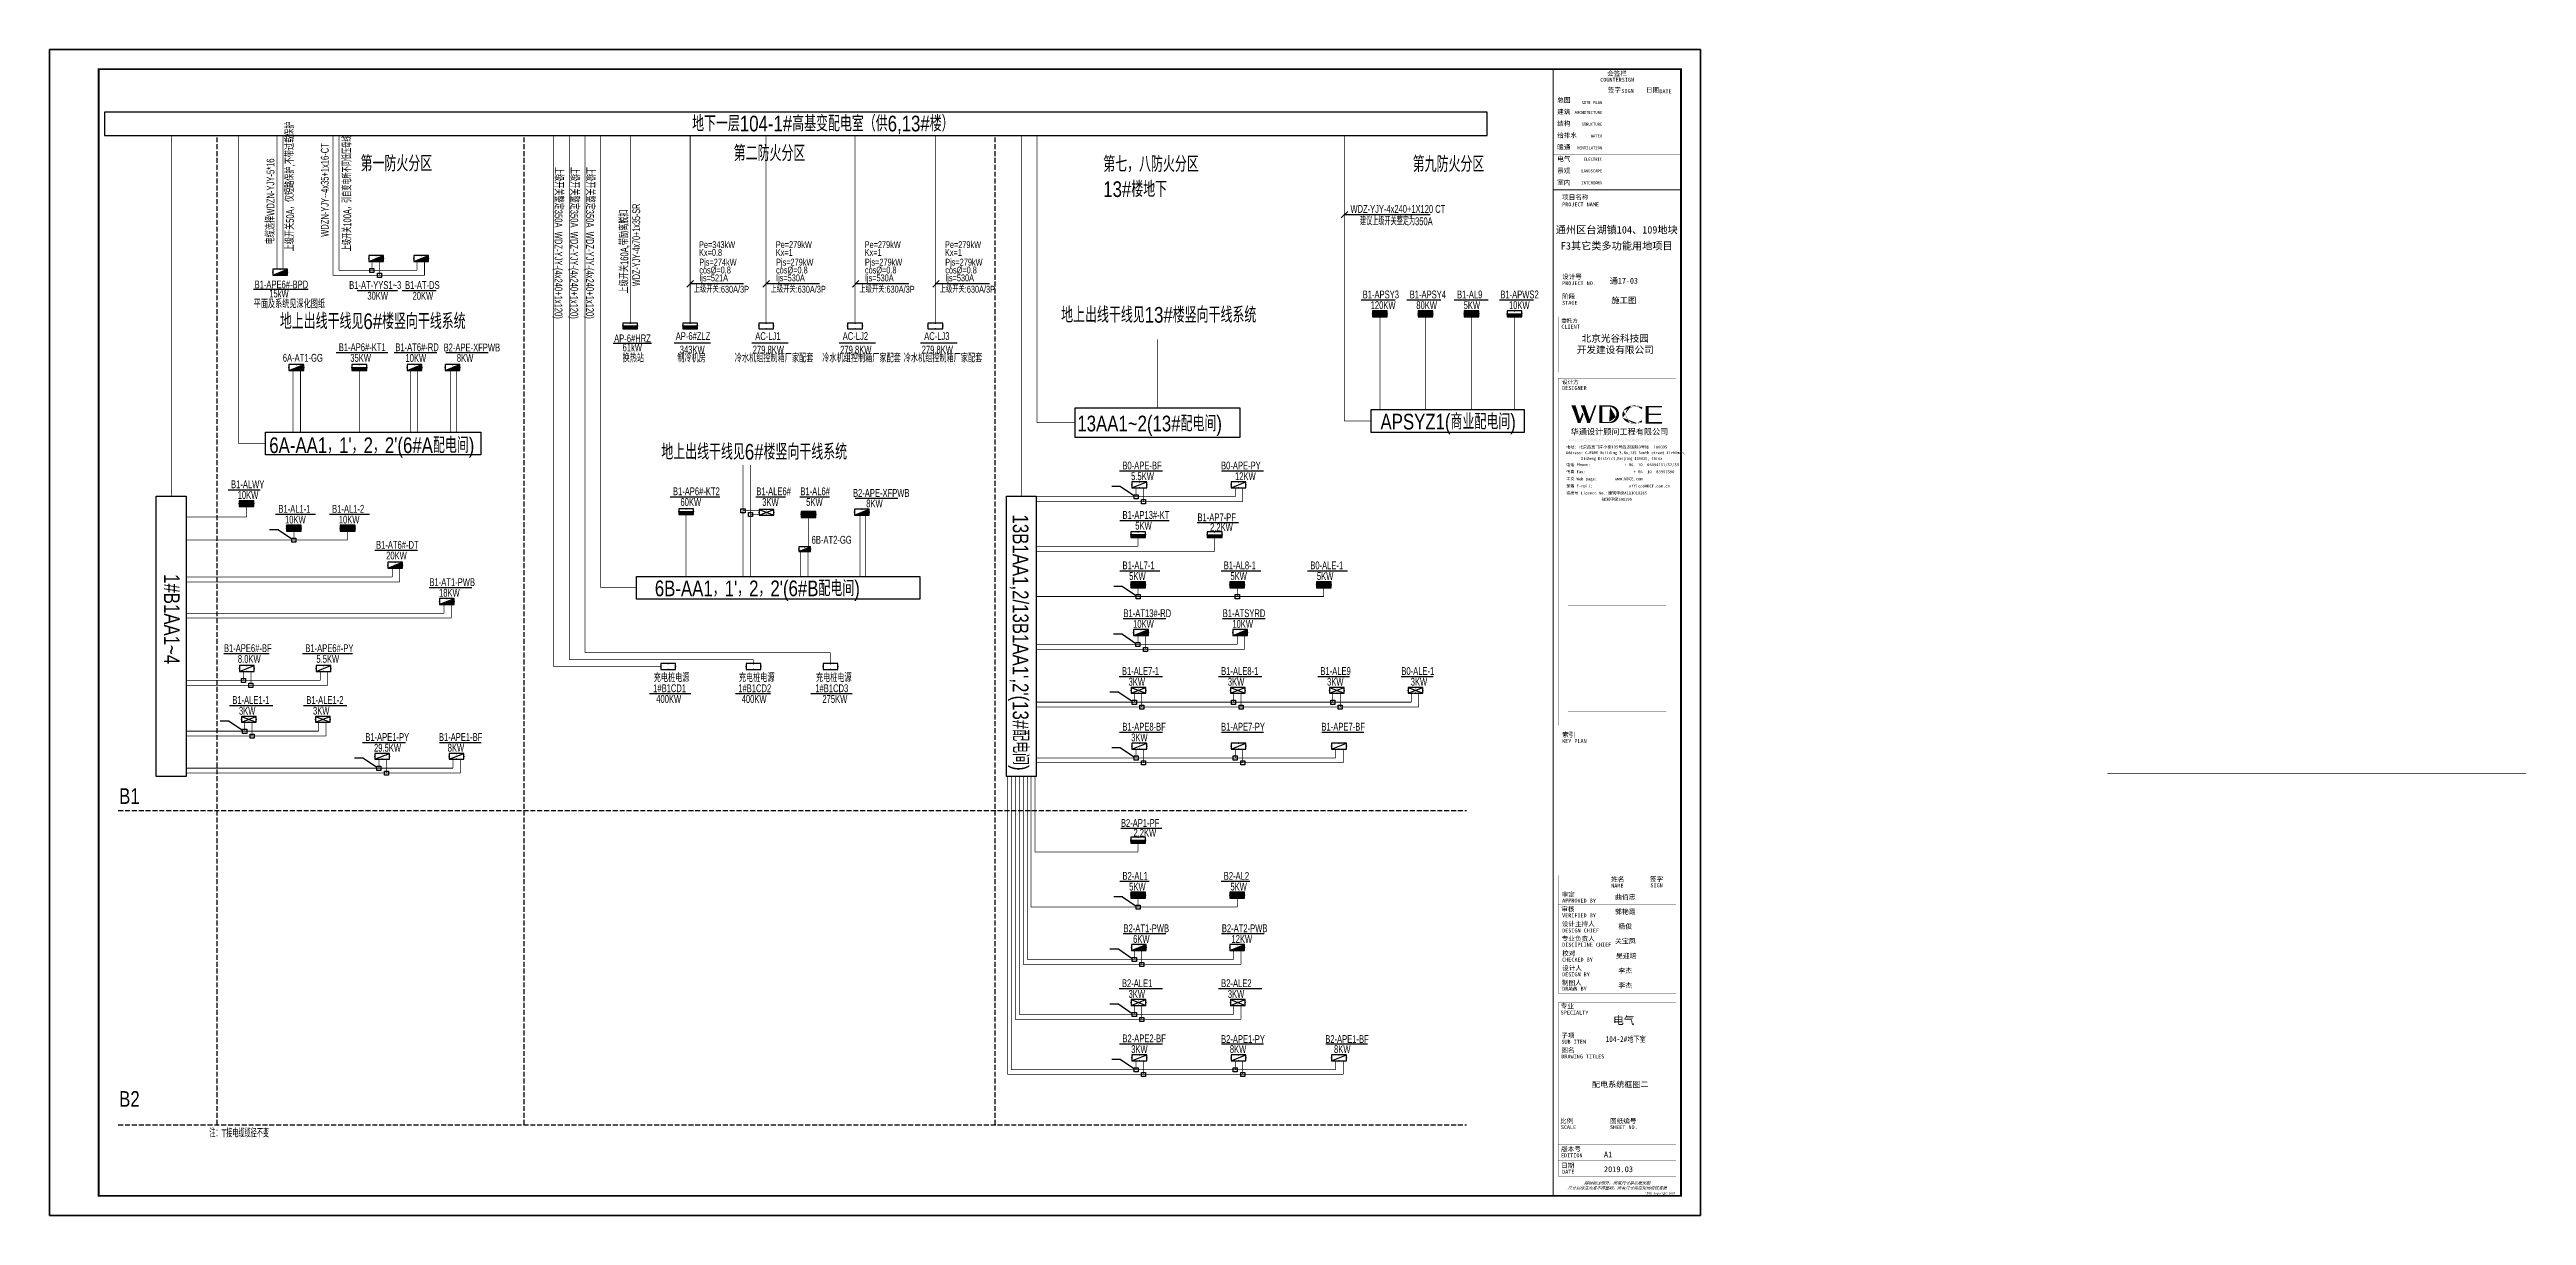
# Model space of a CAD drawing. Extents: x 776418 to 2076422, y -1170708 to 498544.
# Drawn here: x 908431 to 1034603, y 120766 to 180166 of the extents above; entities that cross this region are included whole.
import ezdxf
from ezdxf.enums import TextEntityAlignment as Align

# ---------------------------------------------------------------- set-up
doc = ezdxf.new("R2010")
doc.units = 0
doc.header["$LTSCALE"] = 1000
doc.header["$MEASUREMENT"] = 0
doc.linetypes.add('DASH', pattern=[0.35, 0.25, -0.1])
doc.layers.get('0').update_dxf_attribs({"linetype": 'CONTINUOUS'})
for name, color, linetype in [('D-TEXT', 7, 'CONTINUOUS'), ('DIM-动力', 3, 'CONTINUOUS'), ('DOTLN', 2, 'DASH'), ('EL-TEXT', 3, 'CONTINUOUS'), ('ELEC-text', 7, 'CONTINUOUS'), ('EQUIP-消防', 80, 'CONTINUOUS'), ('EQUIP-箱柜', 3, 'CONTINUOUS'), ('SHEET_LINE', 6, 'CONTINUOUS'), ('SHEET_TEXT', 7, 'CONTINUOUS'), ('TEL_TEXT', 3, 'CONTINUOUS'), ('TEL_TITLE', 7, 'CONTINUOUS'), ('WIRE-动力', 2, 'CONTINUOUS'), ('WIRE-照明', 1, 'CONTINUOUS'), ('WIRE-系统', 4, 'CONTINUOUS'), ('WIRE-通讯', 4, 'CONTINUOUS'), ('字', 7, 'CONTINUOUS'), ('电气专业一审修改', 12, 'CONTINUOUS')]:
    doc.layers.add(name, color=color, linetype=linetype)
doc.styles.add('_COMPLEX', font='ROS', dxfattribs={"width": 0.6, "bigfont": 'JD'})
doc.styles.add('_JD', font='ros.shx', dxfattribs={"width": 0.8, "bigfont": 'JD.shx'})
doc.styles.add('_TCH_LABEL', font='COMPLEX', dxfattribs={"bigfont": 'GBCBIG'})
doc.styles.add('华文细黑', font='STXIHEI.TTF')

msp = doc.modelspace()

# ---------------------------------------------------------------- texts
at = {"layer": 'D-TEXT', "style": '_JD', "width": 0.6}
for s, p in [('WDZN-YJY--4x35+1x16-CT', (922651, 170626)), ('上级开关100A，引自变电所不同低压母线', (923800, 169893))]:
    msp.add_text(s, height=400, rotation=90, dxfattribs=at).set_placement(p)
msp.add_text('注：T接电缆缆径不变', height=400, dxfattribs=at).set_placement((916571, 124751))
at = {"layer": 'EL-TEXT', "color": 255, "style": '华文细黑'}
msp.add_text('配电系统框图二', height=294, dxfattribs=at).set_placement((987001, 127295, 0))
at = {"layer": 'SHEET_TEXT', "style": '华文细黑'}
msp.add_text('吴迎培', height=250, dxfattribs=at).set_placement((988223, 134113), align=Align.TOP_LEFT)
for tag, p in [('郭艳霞', (988700, 136371)), ('曲佰忠', (988700, 137121)), ('杨俊', (988700, 135621)), ('关宝凤', (988700, 134871)), ('李杰', (988700, 133371)), ('李杰', (988700, 132621))]:
    msp.add_attdef(tag, text='', height=250, dxfattribs=at).set_placement(p, align=Align.TOP_CENTER)
at = {"layer": 'TEL_TEXT', "style": '_JD', "width": 0.8}
for s, p in [('地下一层104-1#高基变配电室（供6,13#楼）', (941164, 175995)), ('第一防火分区', (924276, 173958)), ('第二防火分区', (943283, 174480)), ('第七，八防火分区', (962107, 173928)), ('第九防火分区', (977870, 173928)), ('13#楼地下', (962107, 172653)), ('地上出线干线见6#楼竖向干线系统', (920163, 165921)), ('地上出线干线见13#楼竖向干线系统', (959963, 166250)), ('13AA1~2(13#配电间)', (960786, 160713)), ('APSYZ1(商业配电间)', (976230, 160809)), ("6A-AA1，1'，2，2'(6#A配电间)", (919624, 159606)), ('地上出线干线见6#楼竖向干线系统', (939595, 159273)), ("6B-AA1，1'，2，2'(6#B配电间)", (939263, 152314)), ('B1', (911976, 141733)), ('B2', (911976, 126302))]:
    msp.add_text(s, height=800, dxfattribs=at).set_placement(p)
at = {"layer": 'TEL_TEXT', "color": 7, "style": '_JD', "width": 0.7}
for s, rotation, p in [('上级开关50A，仅短路保护,不带过载保护', 90, (920883, 169884)), ('上级开关整定350A  WDZ-YJY-(4x240+1x120)', 270, (934159, 174186)), ('上级开关整定350A  WDZ-YJY-(4x240+1x120)', 270, (934959, 174186)), ('上级开关整定350A  WDZ-YJY-(4x240+1x120)', 270, (935759, 174186)), ('电缆选择WDZN-YJY-5*16', 90, (919888, 170240))]:
    msp.add_text(s, height=400, rotation=rotation, dxfattribs=at).set_placement(p)
at = {"layer": 'TEL_TEXT', "color": 7, "style": '_JD'}
for s, width, p in [('WDZ-YJY-4x240+1X120 CT', 0.6, (974699, 171845)), ('建议上级开关整定为350A', 0.6, (975183, 171215)), ('B1-APE6#-BPD', 0.7, (918876, 167999)), ('15kW', 0.7, (919626, 167538)), ('B1-AT-YYS1~3', 0.7, (923695, 167966)), ('30KW', 0.7, (924622, 167421)), ('B1-AT-DS', 0.7, (926540, 167966)), ('20KW', 0.7, (926922, 167421)), ('B1-APSY3', 0.7, (975321, 167488)), ('B1-APSY4', 0.7, (977717, 167488)), ('B1-AL9', 0.7, (980127, 167488)), ('B1-APWS2', 0.7, (982333, 167488)), ('平面及系统见深化图纸', 0.7, (918828, 166995)), ('120KW', 0.7, (975730, 166942)), ('80KW', 0.7, (978054, 166942)), ('5KW', 0.7, (980465, 166942)), ('10KW', 0.7, (982773, 166942)), ('AP-6#HRZ', 0.7, (937192, 165249)), ('AP-6#ZLZ', 0.7, (940330, 165367)), ('AC-LJ1', 0.7, (944380, 165367)), ('AC-LJ2', 0.7, (948836, 165367)), ('AC-LJ3', 0.7, (952986, 165367)), ('6A-AT1-GG', 0.7, (920313, 164261)), ('B1-AP6#-KT1', 0.7, (923168, 164802)), ('35KW', 0.7, (923753, 164256)), ('B1-AT6#-RD', 0.7, (926047, 164799)), ('10KW', 0.7, (926562, 164253)), ('B2-APE-XFPWB', 0.7, (928504, 164788)), ('8KW', 0.7, (929179, 164253)), ('换热站', 0.7, (937622, 164234)), ('61kW', 0.7, (937623, 164788)), ('制冷机房', 0.7, (940406, 164234)), ('343KW', 0.7, (940535, 164677)), ('冷水机组控制箱厂家配套', 0.7, (943336, 164234)), ('279.8KW', 0.7, (944252, 164677)), ('冷水机组控制箱厂家配套', 0.7, (947792, 164234)), ('279.8KW', 0.7, (948708, 164677)), ('冷水机组控制箱厂家配套', 0.7, (951942, 164234)), ('279.8KW', 0.7, (952858, 164677)), ('B0-APE-BF', 0.7, (963081, 158775)), ('B0-APE-PY', 0.7, (968107, 158775)), ('B1-ALWY', 0.7, (917677, 157816)), ('B1-AP6#-KT2', 0.7, (940187, 157459)), ('B1-ALE6#', 0.7, (944433, 157459)), ('B1-AL6#', 0.7, (946678, 157459)), ('B2-APE-XFPWB', 0.7, (949358, 157377)), ('5.5KW', 0.7, (963528, 158229)), ('12KW', 0.7, (968820, 158229)), ('10KW', 0.7, (918015, 157271)), ('B1-AL1-1', 0.7, (920088, 156566)), ('B1-AL1-2', 0.7, (922827, 156566)), ('60KW', 0.7, (940569, 156914)), ('3KW', 0.7, (944734, 156914)), ('5KW', 0.7, (946978, 156914)), ('8KW', 0.7, (950034, 156842)), ('B1-AP13#-KT', 0.7, (963089, 156254)), ('B1-AP7-PF', 0.7, (966908, 156131)), ('10KW', 0.7, (920427, 156020)), ('10KW', 0.7, (923165, 156020)), ('6B-AT2-GG', 0.7, (947252, 154989)), ('5KW', 0.7, (963738, 155709)), ('2.2KW', 0.7, (967547, 155634)), ('B1-AT6#-DT', 0.7, (925063, 154732)), ('20KW', 0.7, (925578, 154186)), ('B1-AL7-1', 0.7, (963089, 153686)), ('B1-AL8-1', 0.7, (968246, 153686)), ('B0-ALE-1', 0.7, (972653, 153686)), ('B1-AT1-PWB', 0.7, (927783, 152834)), ('18KW', 0.7, (928272, 152289)), ('5KW', 0.7, (963428, 153140)), ('5KW', 0.7, (968584, 153140)), ('5KW', 0.7, (972991, 153140)), ('B1-AT13#-RD', 0.7, (963138, 151249)), ('B1-ATSYRD', 0.7, (968194, 151249)), ('10KW', 0.7, (963628, 150704)), ('10KW', 0.7, (968683, 150704)), ('B1-APE6#-BF', 0.7, (917315, 149468)), ('8.0KW', 0.7, (918025, 148922)), ('B1-APE6#-PY', 0.7, (921461, 149468)), ('5.5KW', 0.7, (922025, 148922)), ('1#B1CD1', 0.7, (939179, 147426)), ('充电桩电源', 0.7, (939208, 147948)), ('1#B1CD2', 0.7, (943515, 147426)), ('充电桩电源', 0.7, (943543, 147948)), ('1#B1CD3', 0.7, (947440, 147426)), ('充电桩电源', 0.7, (947468, 147948)), ('B1-ALE7-1', 0.7, (963058, 148303)), ('3KW', 0.7, (963397, 147757)), ('B1-ALE8-1', 0.7, (968113, 148303)), ('3KW', 0.7, (968452, 147757)), ('B1-ALE9', 0.7, (973169, 148303)), ('3KW', 0.7, (973507, 147757)), ('B0-ALE-1', 0.7, (977291, 148303)), ('3KW', 0.7, (977769, 147757)), ('B1-ALE1-1', 0.7, (917740, 146826)), ('3KW', 0.7, (918079, 146280)), ('B1-ALE1-2', 0.7, (921513, 146826)), ('3KW', 0.7, (921852, 146280)), ('400KW', 0.7, (939337, 146880)), ('400KW', 0.7, (943689, 146880)), ('275KW', 0.7, (947802, 146880)), ('B1-APE1-PY', 0.7, (924514, 144941)), ('B1-APE1-BF', 0.7, (928266, 144941)), ('B1-APE8-BF', 0.7, (963081, 145466)), ('3KW', 0.7, (963528, 144920)), ('B1-APE7-PY', 0.7, (968107, 145466)), ('B1-APE7-BF', 0.7, (973222, 145466)), ('29.5KW', 0.7, (924961, 144395)), ('8KW', 0.7, (928713, 144395)), ('B2-AP1-PF', 0.7, (963007, 140563)), ('2.2KW', 0.7, (963645, 140065)), ('B2-AL1', 0.7, (963089, 137868)), ('5KW', 0.7, (963428, 137322)), ('B2-AL2', 0.7, (968246, 137868)), ('5KW', 0.7, (968584, 137322)), ('B2-AT1-PWB', 0.7, (963138, 135199)), ('6KW', 0.7, (963628, 134653)), ('B2-AT2-PWB', 0.7, (968149, 135199)), ('12KW', 0.7, (968638, 134653)), ('B2-ALE1', 0.7, (963058, 132398)), ('B2-ALE2', 0.7, (968113, 132398)), ('3KW', 0.7, (963397, 131852)), ('3KW', 0.7, (968452, 131852)), ('B2-APE2-BF', 0.7, (963081, 129586)), ('B2-APE1-PY', 0.7, (968107, 129554)), ('B2-APE1-BF', 0.7, (973415, 129554)), ('3KW', 0.7, (963528, 129040)), ('8KW', 0.7, (968555, 129040)), ('8KW', 0.7, (973862, 129040))]:
    msp.add_text(s, height=400, dxfattribs=dict(at, width=width)).set_placement(p)
at = {"layer": 'TEL_TEXT', "color": 3, "style": '_JD', "width": 0.7}
msp.add_text('上级开关160A,带励离脱扣', height=400, rotation=90, dxfattribs=at).set_placement((937911, 167736))
at = {"layer": 'TEL_TEXT', "ltscale": 2, "style": '_COMPLEX', "width": 0.7}
for s, p in [('Pe=343kW', (941515, 170053)), ('Pe=279kW', (945426, 170053)), ('Pe=279kW', (949952, 170053)), ('Pe=279kW', (954044, 170053)), ('Kx=0.8', (941515, 169653)), ('cos%%C=0.8', (941529, 168758)), ('Pjs=274kW', (941529, 169158)), ('Kx=1', (945426, 169653)), ('cos%%C=0.8', (945439, 168758)), ('Pjs=279kW', (945439, 169158)), ('cos%%C=0.8', (949965, 168758)), ('Kx=1', (949952, 169653)), ('Pjs=279kW', (949965, 169158)), ('Kx=1', (954044, 169653)), ('cos%%C=0.8', (954057, 168758)), ('Pjs=279kW', (954057, 169158)), ('上级开关:630A/3P', (941251, 167780)), ('Ijs=521A', (941529, 168358)), ('上级开关:630A/3P', (945161, 167780)), ('Ijs=530A', (945439, 168358)), ('上级开关:630A/3P', (949686, 167780)), ('Ijs=530A', (949965, 168358)), ('上级开关:630A/3P', (953779, 167780)), ('Ijs=530A', (954057, 168358))]:
    msp.add_text(s, height=350, dxfattribs=at).set_placement(p)
at = {"layer": 'TEL_TEXT', "style": '_JD', "width": 0.8}
for s, p in [("13B1AA1,2/13B1AA1',2'(13#配电间)", (957496, 156478)), ('1#B1AA1~4', (914259, 153442))]:
    msp.add_text(s, height=800, rotation=270, dxfattribs=at).set_placement(p)
at = {"layer": '字', "style": '华文细黑', "width": 0.75}
msp.add_text('104-2#地下室', height=300, dxfattribs=at).set_placement((987698, 129602))
at = {"layer": '电气专业一审修改', "color": 3, "style": '_JD', "width": 0.55}
msp.add_text('WDZ-YJY-4x70+1x35-SR', height=400, rotation=90, dxfattribs=at).set_placement((938517, 168116))

# ---------------------------------------------------------------- blocks, each defined once
blk = doc.blocks.new('*X12')
at = {"color": 0}
for p, q in [((-250, 33), (-183, 100)), ((-250, 68), (-218, 100)), ((-247, 0), (-147, 100)), ((-212, 0), (-112, 100)), ((-177, 0), (-77, 100)), ((-141, 0), (-41, 100)), ((-106, 0), (-6, 100)), ((-71, 0), (29, 100)), ((-35, 0), (65, 100)), ((0, 0), (100, 100)), ((35, 0), (135, 100)), ((71, 0), (171, 100)), ((106, 0), (206, 100)), ((141, 0), (241, 100)), ((177, 0), (250, 73)), ((212, 0), (250, 38)), ((247, 0), (250, 3))]:
    blk.add_line(p, q, dxfattribs=at)
blk = doc.blocks.new('$equip$00001414')
for p, q in [((0.75, 0.6), (-0.75, 0.6)), ((-0.75, 0.6), (-0.75, 0)), ((-0.75, 0.3), (0.75, 0.3)), ((-0.75, 0), (0.75, 0)), ((0.75, 0), (0.75, 0.6))]:
    blk.add_line(p, q)
at = {"const_width": 0.3}
blk.add_lwpolyline([(-0.75, 0.15), (0.75, 0.15)], dxfattribs=at)
for p in [(-0.75, 0.3), (0, 0.6), (0, 0), (0.75, 0.3)]:
    blk.add_point(p)
at = {"xscale": 0.00300000000061118, "yscale": 0.00300000000061118, "zscale": 0.00300000000061118}
blk.add_blockref('*X12', (0, 0), dxfattribs=at)
at = {"style": '_TCH_LABEL', "flags": 9}
blk.add_attdef('A', (0, 0), '', height=0.00002, dxfattribs=at)
blk = doc.blocks.new('*X1')
at = {"color": 0}
for p, q in [((-250, 33), (-83, 200)), ((-250, 68), (-118, 200)), ((-250, 104), (-154, 200)), ((-250, 139), (-189, 200)), ((-250, 174), (-224, 200)), ((-247, 0), (-47, 200)), ((-212, 0), (-12, 200)), ((-177, 0), (23, 200)), ((-141, 0), (59, 200)), ((-106, 0), (94, 200)), ((-71, 0), (129, 200)), ((-35, 0), (165, 200)), ((0, 0), (200, 200)), ((35, 0), (235, 200)), ((71, 0), (250, 179)), ((106, 0), (250, 144)), ((141, 0), (250, 109)), ((177, 0), (250, 73)), ((212, 0), (250, 38)), ((247, 0), (250, 3))]:
    blk.add_line(p, q, dxfattribs=at)
blk = doc.blocks.new('$equip$00001421')
for p, q in [((0.75, 0.6), (-0.75, 0.6)), ((-0.75, 0.6), (-0.75, 0)), ((-0.75, 0), (0.75, 0)), ((0.75, 0), (0.75, 0.6))]:
    blk.add_line(p, q)
at = {"const_width": 0.6}
blk.add_lwpolyline([(-0.75, 0.3), (0.75, 0.3)], dxfattribs=at)
for p in [(-0.75, 0.3), (0, 0.6), (0, 0), (0.75, 0.3)]:
    blk.add_point(p)
at = {"xscale": 0.00300000000061118, "yscale": 0.00300000000061118, "zscale": 0.00300000000061118}
blk.add_blockref('*X1', (0, 0), dxfattribs=at)
at = {"style": '_TCH_LABEL', "flags": 9}
blk.add_attdef('A', (0, 0), '', height=0.00002, dxfattribs=at)
blk = doc.blocks.new('$equip$00001424')
for p, q in [((-0.75, 0), (0.75, 0.6)), ((-0.75, 0.6), (0.75, 0)), ((0.75, 0.6), (-0.75, 0.6)), ((-0.75, 0.6), (-0.75, 0)), ((-0.75, 0), (0.75, 0)), ((0.75, 0), (0.75, 0.6))]:
    blk.add_line(p, q)
for p in [(-0.75, 0.3), (0, 0.6), (0, 0), (0.75, 0.3)]:
    blk.add_point(p)
at = {"style": '_TCH_LABEL', "flags": 9}
blk.add_attdef('A', (0, 0), '', height=0.00002, dxfattribs=at)
blk = doc.blocks.new('$equip$00001416')
for p, q in [((0.75, 0.6), (-0.75, 0.6)), ((-0.75, 0), (0.75, 0.6)), ((-0.75, 0.6), (-0.75, 0)), ((-0.75, 0), (0.75, 0)), ((0.75, 0), (0.75, 0.6))]:
    blk.add_line(p, q)
for p in [(-0.75, 0.3), (0, 0.6), (0, 0), (0.75, 0.3)]:
    blk.add_point(p)
at = {"style": '_TCH_LABEL', "flags": 9}
blk.add_attdef('A', (0, 0), '', height=0.00002, dxfattribs=at)
blk = doc.blocks.new('*X10')
at = {"color": 0}
for p, q in [((-247, 0), (-246, 2)), ((-212, 0), (-187, 25)), ((-177, 0), (-128, 49)), ((-141, 0), (-69, 72)), ((-106, 0), (-10, 96)), ((-71, 0), (49, 120)), ((-35, 0), (108, 143)), ((0, 0), (167, 167)), ((35, 0), (226, 190)), ((71, 0), (250, 179)), ((106, 0), (250, 144)), ((141, 0), (250, 109)), ((177, 0), (250, 73)), ((212, 0), (250, 38)), ((247, 0), (250, 3))]:
    blk.add_line(p, q, dxfattribs=at)
blk = doc.blocks.new('$equip$00001425')
for p, q in [((-0.75, 0), (0.75, 0.6)), ((0.75, 0.6), (-0.75, 0.6)), ((-0.75, 0.6), (-0.75, 0)), ((-0.75, 0), (0.75, 0)), ((0.75, 0), (0.75, 0.6))]:
    blk.add_line(p, q)
for p in [(-0.75, 0.3), (0, 0.6), (0, 0), (0.75, 0.3)]:
    blk.add_point(p)
blk.add_solid([(-0.75, 0), (0.75, 0), (0.75, 0.6)])
at = {"xscale": 0.00300000000061118, "yscale": 0.00300000000061118, "zscale": 0.00300000000061118}
blk.add_blockref('*X10', (0, 0), dxfattribs=at)
at = {"style": '_TCH_LABEL', "flags": 9}
blk.add_attdef('A', (0, 0), '', height=0.00002, dxfattribs=at)
blk = doc.blocks.new('$equip$00001413')
for p, q in [((0.75, 0.6), (-0.75, 0.6)), ((-0.75, 0.6), (-0.75, 0)), ((-0.75, 0), (0.75, 0)), ((0.75, 0), (0.75, 0.6))]:
    blk.add_line(p, q)
for p in [(-0.75, 0.3), (0, 0.6), (0, 0), (0.75, 0.3)]:
    blk.add_point(p)
at = {"style": '_TCH_LABEL', "flags": 9}
blk.add_attdef('A', (0, 0), '', height=0.00002, dxfattribs=at)
blk = doc.blocks.new('A$C00115E70')
at = {"layer": 'WIRE-通讯', "ltscale": 0.001}
blk.add_lwpolyline([(-84100, 59400), (0, 59400), (0, 0), (-84100, 0)], close=True, dxfattribs=at)
blk = doc.blocks.new('WDCE Copyright200X')
at = {"const_width": 0.016}
blk.add_lwpolyline([(-10.6, 1.3, 1), (-11.4, 1.3, 1)], format="xyb", close=True, dxfattribs=at)
at = {"style": '华文细黑'}
for s, p in [('WDCE ', (-11.5, 0.5)), ('     Copyright ', (-3.5, 0.5))]:
    blk.add_text(s, height=1, dxfattribs=at).set_placement(p, align=Align.BOTTOM_RIGHT)
blk.add_text('c', height=0.6, dxfattribs=at).set_placement((-11, 1.3), align=Align.MIDDLE_CENTER)
blk.add_attdef('200X', text='', height=1, dxfattribs=at).set_placement((-0.5, 0.5), align=Align.BOTTOM_RIGHT)
blk = doc.blocks.new('A$C69861949')
at = {"ltscale": 0.001}
h = blk.add_hatch(color=1, dxfattribs=at)
edge = h.paths.add_edge_path()
edge.add_line((6.2, 4.5), (5.7, 5.7))
edge.add_line((5.7, 5.7), (4.4, 2.2))
edge.add_line((4.4, 2.2), (2.1, 9.2))
edge.add_line((2.1, 9.2), (0, 9.2))
edge.add_arc((-16.4, 0.2), 18.7, 17.5872, 28.7762, ccw=False)
edge.add_line((1.4, 5.8), (3.3, 0.2))
edge.add_line((3.3, 0.2), (4.6, 0.2))
edge.add_line((4.6, 0.2), (6.2, 4.5))
h = blk.add_hatch(color=256, dxfattribs=at)
edge = h.paths.add_edge_path()
edge.add_line((12.7, 9.2), (11.8, 9.2))
edge.add_line((11.8, 9.2), (9.3, 2.2))
edge.add_line((9.3, 2.2), (6.9, 9.2))
edge.add_line((6.9, 9.2), (4.8, 9.2))
edge.add_arc((-11.6, 0.2), 18.7, 17.5872, 28.7762, ccw=False)
edge.add_line((6.2, 5.8), (8.1, 0.2))
edge.add_line((8.1, 0.2), (9.4, 0.2))
edge.add_line((9.4, 0.2), (12.7, 9.2))
h = blk.add_hatch(color=256, dxfattribs=at)
edge = h.paths.add_edge_path(flags=16)
edge.add_line((15.8, 8.6), (19.6, 8.6))
edge.add_arc((19.2, 4.8), 3.78, -23.1418, 82.9442, ccw=False)
edge.add_arc((18.6, 5), 4.42, 278.685, 337.5263, ccw=False)
edge.add_line((19.2, 0.7), (15.8, 0.7))
edge.add_line((15.8, 0.7), (15.8, 8.6))
edge = h.paths.add_edge_path()
edge.add_line((19.8, 9.2), (14.3, 9.2))
edge.add_line((14.3, 9.2), (14.3, 0.2))
edge.add_line((14.3, 0.2), (19.8, 0.2))
edge.add_arc((19.8, 4.7), 4.5, 270, 450)
h = blk.add_hatch(color=256, dxfattribs=at)
edge = h.paths.add_edge_path()
edge.add_arc((32.1, 5.3), 4.85, 246.0393, 272.6902)
edge.add_arc((32, 6.9), 6.49, 272.7072, 286.0208)
edge.add_arc((32.4, 6.8), 6.25, 283.4194, 305.53)
edge.add_line((36, 1.7), (36, 0.7))
edge.add_arc((33, 7.2), 7.17, 276.4266, 294.9218, ccw=False)
edge.add_arc((32.3, 12.9), 12.9, 257.7178, 276.4266, ccw=False)
edge.add_arc((30.7, 5.1), 4.95, 205.7856, 257.7178, ccw=False)
edge.add_arc((31.4, 4.5), 5.41, 157.6279, 196.1138, ccw=False)
edge.add_arc((31.4, 3.2), 6.01, 98.7561, 146.4478, ccw=False)
edge.add_arc((32, -1.3), 10.6, 83.9971, 98.116, ccw=False)
edge.add_arc((32.4, 0.8), 8.38, 63.158, 85.4353, ccw=False)
edge.add_line((36.2, 8.3), (35.9, 7.3))
edge.add_arc((31.1, 1.1), 7.81, 52.0262, 73.2155)
edge.add_arc((32.2, 4.9), 3.84, 73.2155, 96.604)
edge.add_arc((32.4, 3.3), 5.47, 96.604, 125.55)
edge.add_arc((31.3, 4.8), 3.68, 125.55, 164.03)
edge.add_arc((31.7, 4.7), 4.06, 164.03, 213.6257)
edge.add_arc((32, 4.8), 4.37, 213.6257, 245.272)
blk.add_hatch(color=256, dxfattribs=at).paths.add_polyline_path([(45.6, 5.1), (39.4, 5.1), (39.4, 8.3), (46.1, 8.3), (46.1, 9), (37.8, 9), (37.8, 0), (46.1, 0), (46.1, 0.7), (39.4, 0.7), (39.4, 4.4), (45.6, 4.4)])
blk = doc.blocks.new('A$C51FB5BAD')
at = {"layer": 'SHEET_TEXT'}
h = blk.add_hatch(color=256, dxfattribs=at)
h.paths.add_polyline_path([(-886, -18950), (-883, -18943), (-875, -18940), (-867, -18943), (-864, -18950), (-867, -18958), (-875, -18961), (-883, -18958)])
h.paths.add_polyline_path([(-994, -18829), (-1021, -18829), (-1021, -18959), (-980, -18959), (-972, -18959), (-959, -18957), (-949, -18955), (-941, -18951), (-1009, -18947), (-1009, -18842), (-999, -18842), (-943, -18838), (-954, -18833), (-959, -18832), (-968, -18830), (-980, -18829)])
h.paths.add_polyline_path([(-943, -18838), (-999, -18842), (-997, -18842), (-984, -18842), (-973, -18843), (-964, -18844), (-963, -18844), (-952, -18848), (-943, -18854), (-943, -18854), (-935, -18862), (-930, -18872), (-929, -18874), (-926, -18884), (-925, -18896), (-925, -18896), (-926, -18908), (-929, -18918), (-934, -18927), (-941, -18935), (-949, -18941), (-959, -18944), (-960, -18944), (-968, -18946), (-980, -18946), (-994, -18947), (-1009, -18947), (-941, -18951), (-933, -18946), (-926, -18938), (-919, -18929), (-919, -18928), (-915, -18918), (-913, -18907), (-912, -18896), (-912, -18889), (-914, -18878), (-917, -18868), (-918, -18864), (-924, -18854), (-931, -18846), (-934, -18844)])
h.paths.add_polyline_path([(-1040, -18829), (-1111, -18829), (-1111, -18842), (-1082, -18842), (-1082, -18959), (-1069, -18959), (-1069, -18842), (-1040, -18842)])
h.paths.add_polyline_path([(-1168, -18829), (-1181, -18829), (-1181, -18959), (-1118, -18959), (-1118, -18946), (-1168, -18946)])
h.paths.add_polyline_path([(-1221, -18935), (-1209, -18941), (-1227, -18974), (-1236, -18970)])
h.paths.add_polyline_path([(-1281, -18950), (-1277, -18943), (-1270, -18940), (-1262, -18943), (-1259, -18950), (-1262, -18958), (-1270, -18961), (-1277, -18958)])
h.paths.add_polyline_path([(-1377, -18826), (-1378, -18826), (-1390, -18827), (-1400, -18830), (-1410, -18835), (-1412, -18836), (-1376, -18838), (-1365, -18839), (-1355, -18842), (-1346, -18848), (-1337, -18855), (-1330, -18863), (-1325, -18872), (-1322, -18883), (-1321, -18894), (-1321, -18894), (-1322, -18906), (-1325, -18916), (-1330, -18925), (-1337, -18934), (-1345, -18941), (-1354, -18946), (-1365, -18949), (-1376, -18949), (-1339, -18952), (-1330, -18945), (-1323, -18938), (-1316, -18928), (-1315, -18926), (-1311, -18916), (-1308, -18905), (-1307, -18894), (-1307, -18891), (-1309, -18880), (-1312, -18870), (-1316, -18860), (-1318, -18857), (-1324, -18849), (-1332, -18841), (-1341, -18835), (-1344, -18833), (-1354, -18829), (-1365, -18827)])
h.paths.add_polyline_path([(-1412, -18836), (-1421, -18843), (-1429, -18851), (-1435, -18860), (-1436, -18862), (-1441, -18873), (-1443, -18883), (-1444, -18895), (-1444, -18897), (-1443, -18908), (-1440, -18919), (-1435, -18929), (-1434, -18930), (-1427, -18939), (-1419, -18947), (-1410, -18953), (-1407, -18954), (-1397, -18959), (-1387, -18961), (-1375, -18962), (-1373, -18962), (-1362, -18961), (-1351, -18958), (-1341, -18953), (-1339, -18952), (-1376, -18949), (-1386, -18949), (-1396, -18946), (-1406, -18941), (-1414, -18933), (-1421, -18925), (-1426, -18916), (-1429, -18906), (-1431, -18895), (-1431, -18894), (-1429, -18883), (-1426, -18873), (-1422, -18863), (-1415, -18855), (-1407, -18848), (-1398, -18843), (-1387, -18840), (-1376, -18838)])
h.paths.add_polyline_path([(-1521, -18826), (-1525, -18826), (-1536, -18827), (-1547, -18830), (-1557, -18835), (-1559, -18836), (-1521, -18838), (-1511, -18839), (-1500, -18842), (-1491, -18846), (-1482, -18853), (-1474, -18861), (-1464, -18853), (-1471, -18846), (-1479, -18839), (-1489, -18833), (-1499, -18829), (-1510, -18827)])
h.paths.add_polyline_path([(-1559, -18836), (-1568, -18842), (-1576, -18850), (-1582, -18859), (-1583, -18861), (-1588, -18871), (-1590, -18882), (-1591, -18893), (-1590, -18905), (-1588, -18915), (-1584, -18925), (-1579, -18934), (-1571, -18943), (-1571, -18943), (-1563, -18950), (-1520, -18950), (-1521, -18950), (-1533, -18949), (-1543, -18946), (-1553, -18941), (-1561, -18934), (-1561, -18934), (-1568, -18925), (-1574, -18916), (-1576, -18906), (-1577, -18894), (-1577, -18894), (-1576, -18883), (-1573, -18873), (-1568, -18863), (-1561, -18855), (-1560, -18855), (-1552, -18848), (-1542, -18843), (-1532, -18840), (-1521, -18838)])
h.paths.add_polyline_path([(-1474, -18929), (-1481, -18935), (-1489, -18941), (-1499, -18946), (-1509, -18949), (-1520, -18950), (-1563, -18950), (-1554, -18955), (-1544, -18959), (-1533, -18961), (-1521, -18962), (-1510, -18961), (-1499, -18959), (-1489, -18955), (-1481, -18951), (-1472, -18945), (-1464, -18936)])
h.paths.add_polyline_path([(-1713, -18826), (-1715, -18826), (-1727, -18827), (-1737, -18829), (-1747, -18833), (-1756, -18839), (-1764, -18846), (-1770, -18853), (-1776, -18862), (-1781, -18872), (-1783, -18883), (-1784, -18894), (-1784, -18903), (-1781, -18914), (-1777, -18924), (-1771, -18933), (-1764, -18942), (-1761, -18944), (-1753, -18951), (-1711, -18950), (-1714, -18950), (-1725, -18948), (-1735, -18945), (-1745, -18940), (-1753, -18933), (-1754, -18933), (-1761, -18924), (-1766, -18914), (-1769, -18904), (-1770, -18893), (-1770, -18887), (-1768, -18876), (-1763, -18866), (-1759, -18860), (-1751, -18852), (-1741, -18846), (-1734, -18843), (-1723, -18840), (-1712, -18839), (-1672, -18837), (-1681, -18832), (-1692, -18829), (-1702, -18827)])
h.paths.add_polyline_path([(-1672, -18837), (-1712, -18839), (-1709, -18839), (-1698, -18841), (-1687, -18844), (-1681, -18847), (-1672, -18853), (-1663, -18860), (-1654, -18851), (-1654, -18851), (-1663, -18843)])
h.paths.add_polyline_path([(-1646, -18897), (-1702, -18897), (-1702, -18909), (-1660, -18909), (-1661, -18911), (-1664, -18922), (-1669, -18931), (-1677, -18939), (-1679, -18941), (-1689, -18946), (-1699, -18949), (-1711, -18950), (-1753, -18951), (-1744, -18956), (-1734, -18959), (-1723, -18961), (-1711, -18962), (-1703, -18962), (-1692, -18960), (-1681, -18957), (-1672, -18951), (-1664, -18945), (-1659, -18938), (-1653, -18930), (-1649, -18920), (-1647, -18909)])
h.paths.add_polyline_path([(-1918, -18829), (-1908, -18861), (-1822, -18959), (-1832, -18929)])
h.paths.add_polyline_path([(-1918, -18829), (-1921, -18829), (-1921, -18959), (-1908, -18959), (-1908, -18861)])
h.paths.add_polyline_path([(-1819, -18829), (-1832, -18829), (-1832, -18929), (-1822, -18959), (-1819, -18959)])
h.paths.add_polyline_path([(-1964, -18829), (-1951, -18829), (-1951, -18959), (-1964, -18959)])
h.paths.add_polyline_path([(-2045, -18829), (-2071, -18829), (-2071, -18959), (-2058, -18959), (-2058, -18899), (-2051, -18899), (-2020, -18898), (-2010, -18895), (-2002, -18890), (-2058, -18886), (-2058, -18842), (-2035, -18842), (-2002, -18837), (-2005, -18835), (-2016, -18831), (-2021, -18830), (-2031, -18829)])
h.paths.add_polyline_path([(-2002, -18837), (-2035, -18842), (-2032, -18842), (-2020, -18843), (-2011, -18847), (-2006, -18853), (-2004, -18864), (-2005, -18873), (-2011, -18881), (-2013, -18882), (-2023, -18885), (-2036, -18886), (-2058, -18886), (-2002, -18890), (-1996, -18884), (-1991, -18875), (-1990, -18864), (-1990, -18859), (-1993, -18849), (-1995, -18846)])
h.paths.add_polyline_path([(-2020, -18898), (-2051, -18899), (-2035, -18899), (-2032, -18899)], flags=17)
h.paths.add_polyline_path([(-2051, -18899), (-2004, -18959), (-1988, -18959), (-2035, -18899)])
h.paths.add_polyline_path([(-2094, -18829), (-2169, -18829), (-2169, -18959), (-2095, -18959), (-2095, -18946), (-2156, -18946), (-2156, -18895), (-2095, -18895), (-2095, -18882), (-2156, -18882), (-2156, -18842), (-2094, -18842)])
h.paths.add_polyline_path([(-2191, -18829), (-2265, -18829), (-2265, -18959), (-2192, -18959), (-2192, -18946), (-2252, -18946), (-2252, -18895), (-2192, -18895), (-2192, -18882), (-2252, -18882), (-2252, -18842), (-2191, -18842)])
h.paths.add_polyline_path([(-2396, -18829), (-2386, -18861), (-2300, -18959), (-2310, -18929)])
h.paths.add_polyline_path([(-2396, -18829), (-2399, -18829), (-2399, -18959), (-2386, -18959), (-2386, -18861)])
h.paths.add_polyline_path([(-2297, -18829), (-2310, -18829), (-2310, -18929), (-2300, -18959), (-2297, -18959)])
h.paths.add_polyline_path([(-2442, -18829), (-2429, -18829), (-2429, -18959), (-2442, -18959)])
h.paths.add_polyline_path([(-2523, -18826), (-2525, -18826), (-2536, -18827), (-2547, -18829), (-2557, -18833), (-2566, -18839), (-2574, -18846), (-2580, -18853), (-2586, -18862), (-2590, -18872), (-2593, -18883), (-2594, -18894), (-2593, -18903), (-2591, -18914), (-2587, -18924), (-2581, -18933), (-2574, -18942), (-2571, -18944), (-2563, -18951), (-2520, -18950), (-2524, -18950), (-2535, -18948), (-2545, -18945), (-2554, -18940), (-2563, -18933), (-2563, -18933), (-2571, -18924), (-2576, -18914), (-2579, -18904), (-2580, -18893), (-2580, -18887), (-2577, -18876), (-2572, -18866), (-2568, -18860), (-2560, -18852), (-2551, -18846), (-2544, -18843), (-2533, -18840), (-2522, -18839), (-2482, -18837), (-2491, -18832), (-2501, -18829), (-2512, -18827)])
h.paths.add_polyline_path([(-2482, -18837), (-2522, -18839), (-2519, -18839), (-2508, -18841), (-2497, -18844), (-2491, -18847), (-2482, -18853), (-2473, -18860), (-2463, -18851), (-2463, -18851), (-2472, -18843)])
h.paths.add_polyline_path([(-2455, -18897), (-2511, -18897), (-2511, -18909), (-2470, -18909), (-2470, -18911), (-2474, -18922), (-2479, -18931), (-2487, -18939), (-2489, -18941), (-2498, -18946), (-2509, -18949), (-2520, -18950), (-2563, -18951), (-2554, -18956), (-2544, -18959), (-2533, -18961), (-2521, -18962), (-2513, -18962), (-2501, -18960), (-2491, -18957), (-2482, -18951), (-2474, -18945), (-2468, -18938), (-2463, -18930), (-2459, -18920), (-2456, -18909)])
h.paths.add_polyline_path([(-2728, -18829), (-2718, -18861), (-2632, -18959), (-2642, -18929)])
h.paths.add_polyline_path([(-2728, -18829), (-2731, -18829), (-2731, -18959), (-2718, -18959), (-2718, -18861)])
h.paths.add_polyline_path([(-2629, -18829), (-2642, -18829), (-2642, -18929), (-2632, -18959), (-2629, -18959)])
h.paths.add_polyline_path([(-2753, -18829), (-2828, -18829), (-2828, -18959), (-2754, -18959), (-2754, -18946), (-2815, -18946), (-2815, -18895), (-2754, -18895), (-2754, -18882), (-2815, -18882), (-2815, -18842), (-2753, -18842)])
h.paths.add_polyline_path([(-2956, -18826), (-2958, -18826), (-2969, -18827), (-2980, -18829), (-2990, -18833), (-2999, -18839), (-3007, -18846), (-3013, -18853), (-3019, -18862), (-3023, -18872), (-3026, -18883), (-3027, -18894), (-3026, -18903), (-3024, -18914), (-3020, -18924), (-3014, -18933), (-3007, -18942), (-3004, -18944), (-2996, -18951), (-2953, -18950), (-2957, -18950), (-2968, -18948), (-2978, -18945), (-2988, -18940), (-2996, -18933), (-2996, -18933), (-3004, -18924), (-3009, -18914), (-3012, -18904), (-3013, -18893), (-3013, -18887), (-3010, -18876), (-3005, -18866), (-3001, -18860), (-2994, -18852), (-2984, -18846), (-2977, -18843), (-2966, -18840), (-2955, -18839), (-2915, -18837), (-2924, -18832), (-2934, -18829), (-2945, -18827)])
h.paths.add_polyline_path([(-2915, -18837), (-2955, -18839), (-2952, -18839), (-2941, -18841), (-2930, -18844), (-2924, -18847), (-2915, -18853), (-2906, -18860), (-2896, -18851), (-2897, -18851), (-2905, -18843)])
h.paths.add_polyline_path([(-2888, -18897), (-2945, -18897), (-2945, -18909), (-2903, -18909), (-2903, -18911), (-2907, -18922), (-2912, -18931), (-2920, -18939), (-2922, -18941), (-2932, -18946), (-2942, -18949), (-2953, -18950), (-2996, -18951), (-2987, -18956), (-2977, -18959), (-2966, -18961), (-2954, -18962), (-2946, -18962), (-2934, -18960), (-2924, -18957), (-2915, -18951), (-2907, -18945), (-2901, -18938), (-2896, -18930), (-2892, -18920), (-2889, -18909)])
h.paths.add_polyline_path([(-3161, -18829), (-3151, -18861), (-3065, -18959), (-3075, -18929)])
h.paths.add_polyline_path([(-3161, -18829), (-3164, -18829), (-3164, -18959), (-3151, -18959), (-3151, -18861)])
h.paths.add_polyline_path([(-3062, -18829), (-3075, -18829), (-3075, -18929), (-3065, -18959), (-3062, -18959)])
h.paths.add_polyline_path([(-3207, -18829), (-3194, -18829), (-3194, -18959), (-3207, -18959)])
h.paths.add_polyline_path([(-3224, -18829), (-3295, -18829), (-3295, -18842), (-3266, -18842), (-3266, -18959), (-3253, -18959), (-3253, -18842), (-3224, -18842)])
h.paths.add_polyline_path([(-3352, -18829), (-3365, -18829), (-3365, -18959), (-3302, -18959), (-3302, -18946), (-3352, -18946)])
h.paths.add_polyline_path([(-3398, -18829), (-3410, -18829), (-3410, -18907), (-3411, -18919), (-3412, -18928), (-3412, -18929), (-3417, -18939), (-3418, -18940), (-3427, -18947), (-3429, -18948), (-3440, -18950), (-3468, -18953), (-3459, -18959), (-3450, -18961), (-3439, -18962), (-3436, -18962), (-3425, -18960), (-3415, -18955), (-3415, -18955), (-3407, -18947), (-3401, -18938), (-3400, -18931), (-3398, -18921), (-3398, -18907)])
h.paths.add_polyline_path([(-3470, -18829), (-3483, -18829), (-3483, -18907), (-3483, -18914), (-3482, -18926), (-3481, -18935), (-3479, -18939), (-3473, -18949), (-3468, -18953), (-3440, -18950), (-3444, -18950), (-3455, -18946), (-3457, -18945), (-3465, -18937), (-3466, -18936), (-3470, -18926), (-3470, -18920), (-3470, -18907)])
h.paths.add_polyline_path([(-3547, -18826), (-3550, -18826), (-3561, -18829), (-3570, -18835), (-3571, -18836), (-3577, -18845), (-3579, -18856), (-3579, -18857), (-3576, -18868), (-3576, -18870), (-3569, -18879), (-3569, -18879), (-3562, -18885), (-3552, -18894), (-3546, -18898), (-3537, -18906), (-3531, -18912), (-3528, -18917), (-3525, -18927), (-3526, -18934), (-3532, -18943), (-3538, -18947), (-3549, -18949), (-3575, -18951), (-3567, -18957), (-3558, -18961), (-3547, -18962), (-3541, -18962), (-3531, -18958), (-3522, -18952), (-3518, -18947), (-3513, -18938), (-3511, -18927), (-3513, -18917), (-3518, -18907), (-3523, -18901), (-3530, -18894), (-3540, -18886), (-3545, -18882), (-3555, -18874), (-3561, -18868), (-3562, -18866), (-3565, -18856), (-3565, -18853), (-3560, -18844), (-3558, -18842), (-3548, -18839), (-3521, -18838), (-3529, -18831), (-3536, -18828)])
h.paths.add_polyline_path([(-3521, -18838), (-3548, -18839), (-3544, -18840), (-3534, -18844), (-3531, -18846), (-3524, -18855), (-3513, -18847)], flags=17)
h.paths.add_polyline_path([(-3576, -18928), (-3587, -18935), (-3582, -18943), (-3575, -18951), (-3549, -18949), (-3552, -18949), (-3561, -18946), (-3569, -18939)])
h.paths.add_polyline_path([(-3704, -18829), (-3694, -18861), (-3608, -18959), (-3618, -18929)])
h.paths.add_polyline_path([(-3704, -18829), (-3707, -18829), (-3707, -18959), (-3694, -18959), (-3694, -18861)])
h.paths.add_polyline_path([(-3605, -18829), (-3618, -18829), (-3618, -18929), (-3608, -18959), (-3605, -18959)])
h.paths.add_polyline_path([(-3802, -18826), (-3804, -18826), (-3815, -18827), (-3826, -18830), (-3836, -18835), (-3838, -18836), (-3802, -18838), (-3791, -18839), (-3781, -18842), (-3772, -18848), (-3763, -18855), (-3756, -18863), (-3751, -18872), (-3748, -18883), (-3747, -18894), (-3747, -18894), (-3748, -18906), (-3751, -18916), (-3756, -18925), (-3763, -18934), (-3771, -18941), (-3780, -18946), (-3791, -18949), (-3802, -18949), (-3765, -18952), (-3756, -18945), (-3748, -18938), (-3742, -18928), (-3741, -18926), (-3737, -18916), (-3734, -18905), (-3733, -18894), (-3733, -18891), (-3734, -18880), (-3737, -18870), (-3742, -18860), (-3743, -18857), (-3750, -18849), (-3758, -18841), (-3767, -18835), (-3770, -18833), (-3780, -18829), (-3791, -18827)])
h.paths.add_polyline_path([(-3838, -18836), (-3847, -18843), (-3855, -18851), (-3861, -18860), (-3862, -18862), (-3866, -18873), (-3869, -18883), (-3870, -18895), (-3870, -18897), (-3869, -18908), (-3866, -18919), (-3861, -18929), (-3860, -18930), (-3853, -18939), (-3845, -18947), (-3836, -18953), (-3833, -18954), (-3823, -18959), (-3813, -18961), (-3801, -18962), (-3799, -18962), (-3788, -18961), (-3777, -18958), (-3767, -18953), (-3765, -18952), (-3802, -18949), (-3812, -18949), (-3822, -18946), (-3832, -18941), (-3840, -18933), (-3847, -18925), (-3852, -18916), (-3855, -18906), (-3856, -18895), (-3856, -18894), (-3855, -18883), (-3852, -18873), (-3848, -18863), (-3841, -18855), (-3833, -18848), (-3823, -18843), (-3813, -18840), (-3802, -18838)])
h.paths.add_polyline_path([(-3947, -18826), (-3951, -18826), (-3962, -18827), (-3973, -18830), (-3983, -18835), (-3985, -18836), (-3947, -18838), (-3937, -18839), (-3926, -18842), (-3917, -18846), (-3908, -18853), (-3900, -18861), (-3890, -18853), (-3896, -18846), (-3905, -18839), (-3915, -18833), (-3925, -18829), (-3936, -18827)])
h.paths.add_polyline_path([(-3985, -18836), (-3994, -18842), (-4001, -18850), (-4008, -18859), (-4009, -18861), (-4014, -18871), (-4016, -18882), (-4017, -18893), (-4016, -18905), (-4014, -18915), (-4010, -18925), (-4004, -18934), (-3997, -18943), (-3997, -18943), (-3989, -18950), (-3946, -18950), (-3947, -18950), (-3959, -18949), (-3969, -18946), (-3979, -18941), (-3987, -18934), (-3987, -18934), (-3994, -18925), (-3999, -18916), (-4002, -18906), (-4003, -18894), (-4003, -18894), (-4002, -18883), (-3999, -18873), (-3994, -18863), (-3987, -18855), (-3986, -18855), (-3978, -18848), (-3968, -18843), (-3958, -18840), (-3947, -18838)])
h.paths.add_polyline_path([(-3900, -18929), (-3907, -18935), (-3915, -18941), (-3925, -18946), (-3935, -18949), (-3946, -18950), (-3989, -18950), (-3980, -18955), (-3969, -18959), (-3959, -18961), (-3947, -18962), (-3936, -18961), (-3925, -18959), (-3915, -18955), (-3907, -18951), (-3898, -18945), (-3890, -18936)])
h.paths.add_polyline_path([(-4149, -18834), (-4150, -18834), (-4161, -18836), (-4170, -18840), (-4176, -18847), (-4179, -18857), (-4179, -18859), (-4175, -18870), (-4175, -18870), (-4170, -18878), (-4162, -18888), (-4170, -18894), (-4153, -18898), (-4120, -18933), (-4124, -18935), (-4134, -18942), (-4142, -18946), (-4148, -18948), (-4158, -18950), (-4184, -18954), (-4181, -18956), (-4171, -18961), (-4160, -18962), (-4160, -18962), (-4148, -18961), (-4138, -18958), (-4132, -18955), (-4122, -18949), (-4111, -18942), (-4094, -18940), (-4101, -18933), (-4095, -18928), (-4111, -18924), (-4144, -18890), (-4140, -18887), (-4152, -18881), (-4156, -18875), (-4163, -18865), (-4166, -18858), (-4161, -18849), (-4160, -18849), (-4150, -18846), (-4129, -18841), (-4129, -18841), (-4138, -18836)])
h.paths.add_polyline_path([(-4129, -18841), (-4150, -18846), (-4149, -18846), (-4139, -18849), (-4134, -18857), (-4135, -18863), (-4141, -18871), (-4152, -18881), (-4140, -18887), (-4131, -18879), (-4125, -18871), (-4123, -18868), (-4121, -18857), (-4122, -18850)], flags=17)
h.paths.add_polyline_path([(-4170, -18894), (-4178, -18902), (-4185, -18910), (-4186, -18912), (-4191, -18922), (-4193, -18932), (-4193, -18934), (-4190, -18945), (-4184, -18954), (-4158, -18950), (-4164, -18949), (-4174, -18944), (-4176, -18941), (-4180, -18931), (-4180, -18928), (-4175, -18918), (-4172, -18914), (-4164, -18907), (-4153, -18898)])
h.paths.add_polyline_path([(-4095, -18911), (-4101, -18916), (-4111, -18924), (-4095, -18928), (-4086, -18920)])
h.paths.add_polyline_path([(-4094, -18940), (-4111, -18942), (-4095, -18959), (-4077, -18959), (-4078, -18957), (-4087, -18948)])
h.paths.add_polyline_path([(-4369, -18829), (-4358, -18861), (-4273, -18959), (-4283, -18929)])
h.paths.add_polyline_path([(-4369, -18829), (-4372, -18829), (-4372, -18959), (-4358, -18959), (-4358, -18861)])
h.paths.add_polyline_path([(-4270, -18829), (-4283, -18829), (-4283, -18929), (-4273, -18959), (-4270, -18959)])
h.paths.add_polyline_path([(-4454, -18826), (-4456, -18826), (-4468, -18827), (-4479, -18829), (-4489, -18833), (-4497, -18839), (-4506, -18846), (-4512, -18853), (-4518, -18862), (-4522, -18872), (-4525, -18883), (-4526, -18894), (-4525, -18903), (-4523, -18914), (-4518, -18924), (-4513, -18933), (-4505, -18942), (-4503, -18944), (-4495, -18951), (-4452, -18950), (-4456, -18950), (-4467, -18948), (-4477, -18945), (-4486, -18940), (-4495, -18933), (-4495, -18933), (-4502, -18924), (-4508, -18914), (-4511, -18904), (-4512, -18893), (-4511, -18887), (-4509, -18876), (-4504, -18866), (-4500, -18860), (-4492, -18852), (-4483, -18846), (-4475, -18843), (-4465, -18840), (-4454, -18839), (-4413, -18837), (-4423, -18832), (-4433, -18829), (-4443, -18827)])
h.paths.add_polyline_path([(-4413, -18837), (-4454, -18839), (-4450, -18839), (-4440, -18841), (-4429, -18844), (-4423, -18847), (-4414, -18853), (-4405, -18860), (-4395, -18851), (-4395, -18851), (-4404, -18843)])
h.paths.add_polyline_path([(-4387, -18897), (-4443, -18897), (-4443, -18909), (-4402, -18909), (-4402, -18911), (-4405, -18922), (-4411, -18931), (-4419, -18939), (-4421, -18941), (-4430, -18946), (-4440, -18949), (-4452, -18950), (-4495, -18951), (-4486, -18956), (-4475, -18959), (-4464, -18961), (-4452, -18962), (-4444, -18962), (-4433, -18960), (-4423, -18957), (-4414, -18951), (-4406, -18945), (-4400, -18938), (-4395, -18930), (-4391, -18920), (-4388, -18909)])
h.paths.add_polyline_path([(-4572, -18829), (-4559, -18829), (-4559, -18959), (-4572, -18959)])
h.paths.add_polyline_path([(-4634, -18826), (-4637, -18826), (-4647, -18829), (-4656, -18835), (-4658, -18836), (-4663, -18845), (-4665, -18856), (-4665, -18857), (-4663, -18868), (-4662, -18870), (-4656, -18879), (-4656, -18879), (-4649, -18885), (-4638, -18894), (-4633, -18898), (-4624, -18906), (-4618, -18912), (-4614, -18917), (-4612, -18927), (-4613, -18934), (-4618, -18943), (-4625, -18947), (-4636, -18949), (-4661, -18951), (-4653, -18957), (-4644, -18961), (-4634, -18962), (-4627, -18962), (-4617, -18958), (-4608, -18952), (-4604, -18947), (-4599, -18938), (-4597, -18927), (-4599, -18917), (-4605, -18907), (-4609, -18901), (-4617, -18894), (-4627, -18886), (-4632, -18882), (-4642, -18874), (-4647, -18868), (-4649, -18866), (-4652, -18856), (-4652, -18853), (-4647, -18844), (-4645, -18842), (-4634, -18839), (-4607, -18838), (-4615, -18831), (-4623, -18828)])
h.paths.add_polyline_path([(-4607, -18838), (-4634, -18839), (-4631, -18840), (-4621, -18844), (-4618, -18846), (-4610, -18855), (-4600, -18847)], flags=17)
h.paths.add_polyline_path([(-4662, -18928), (-4673, -18935), (-4669, -18943), (-4661, -18951), (-4636, -18949), (-4639, -18949), (-4647, -18946), (-4655, -18939)])
h.paths.add_polyline_path([(-4682, -18829), (-4757, -18829), (-4757, -18959), (-4683, -18959), (-4683, -18946), (-4744, -18946), (-4744, -18895), (-4683, -18895), (-4683, -18882), (-4744, -18882), (-4744, -18842), (-4682, -18842)])
h.paths.add_polyline_path([(-4864, -18829), (-4891, -18829), (-4891, -18959), (-4850, -18959), (-4842, -18959), (-4830, -18957), (-4820, -18955), (-4811, -18951), (-4879, -18947), (-4879, -18842), (-4870, -18842), (-4813, -18838), (-4824, -18833), (-4829, -18832), (-4839, -18830), (-4850, -18829)])
h.paths.add_polyline_path([(-4813, -18838), (-4870, -18842), (-4867, -18842), (-4854, -18842), (-4843, -18843), (-4834, -18844), (-4833, -18844), (-4823, -18848), (-4813, -18854), (-4813, -18854), (-4805, -18862), (-4800, -18872), (-4799, -18874), (-4796, -18884), (-4795, -18896), (-4795, -18896), (-4796, -18908), (-4799, -18918), (-4804, -18927), (-4811, -18935), (-4819, -18941), (-4830, -18944), (-4830, -18944), (-4839, -18946), (-4850, -18946), (-4864, -18947), (-4879, -18947), (-4811, -18951), (-4804, -18946), (-4796, -18938), (-4790, -18929), (-4789, -18928), (-4785, -18918), (-4783, -18907), (-4782, -18896), (-4782, -18889), (-4784, -18878), (-4787, -18868), (-4789, -18864), (-4794, -18854), (-4801, -18846), (-4804, -18844)])
h.paths.add_polyline_path([(-5067, -18829), (-5057, -18861), (-4971, -18959), (-4981, -18929)])
h.paths.add_polyline_path([(-5067, -18829), (-5070, -18829), (-5070, -18959), (-5057, -18959), (-5057, -18861)])
h.paths.add_polyline_path([(-4968, -18829), (-4981, -18829), (-4981, -18929), (-4971, -18959), (-4968, -18959)])
h.paths.add_polyline_path([(-5165, -18826), (-5167, -18826), (-5178, -18827), (-5189, -18830), (-5199, -18835), (-5201, -18836), (-5165, -18838), (-5154, -18839), (-5144, -18842), (-5134, -18848), (-5125, -18855), (-5119, -18863), (-5114, -18872), (-5110, -18883), (-5109, -18894), (-5109, -18894), (-5110, -18906), (-5114, -18916), (-5118, -18925), (-5125, -18934), (-5133, -18941), (-5143, -18946), (-5153, -18949), (-5165, -18949), (-5128, -18952), (-5119, -18945), (-5111, -18938), (-5105, -18928), (-5104, -18926), (-5099, -18916), (-5097, -18905), (-5096, -18894), (-5096, -18891), (-5097, -18880), (-5100, -18870), (-5105, -18860), (-5106, -18857), (-5113, -18849), (-5121, -18841), (-5130, -18835), (-5133, -18833), (-5143, -18829), (-5154, -18827)])
h.paths.add_polyline_path([(-5201, -18836), (-5210, -18843), (-5217, -18851), (-5224, -18860), (-5225, -18862), (-5229, -18873), (-5232, -18883), (-5233, -18895), (-5232, -18897), (-5231, -18908), (-5228, -18919), (-5223, -18929), (-5222, -18930), (-5216, -18939), (-5208, -18947), (-5198, -18953), (-5196, -18954), (-5186, -18959), (-5175, -18961), (-5164, -18962), (-5161, -18962), (-5150, -18961), (-5140, -18958), (-5130, -18953), (-5128, -18952), (-5165, -18949), (-5175, -18949), (-5185, -18946), (-5194, -18941), (-5203, -18933), (-5210, -18925), (-5215, -18916), (-5218, -18906), (-5219, -18895), (-5219, -18894), (-5218, -18883), (-5215, -18873), (-5210, -18863), (-5203, -18855), (-5195, -18848), (-5186, -18843), (-5176, -18840), (-5165, -18838)])
h.paths.add_polyline_path([(-5246, -18829), (-5317, -18829), (-5317, -18842), (-5288, -18842), (-5288, -18959), (-5275, -18959), (-5275, -18842), (-5246, -18842)])
h.paths.add_polyline_path([(-5374, -18829), (-5387, -18829), (-5387, -18959), (-5324, -18959), (-5324, -18946), (-5374, -18946)])
h.paths.add_polyline_path([(-5468, -18824), (-5470, -18853), (-5448, -18901), (-5492, -18901), (-5442, -18915), (-5421, -18959), (-5408, -18959)])
h.paths.add_polyline_path([(-5468, -18824), (-5471, -18824), (-5532, -18959), (-5518, -18959), (-5498, -18915), (-5442, -18915), (-5492, -18901), (-5470, -18853)])
h.paths.add_polyline_path([(-5545, -18829), (-5558, -18829), (-5585, -18926), (-5585, -18962), (-5583, -18962)])
h.paths.add_polyline_path([(-5622, -18829), (-5623, -18861), (-5585, -18962), (-5585, -18926)])
h.paths.add_polyline_path([(-5622, -18829), (-5625, -18829), (-5662, -18926), (-5665, -18962), (-5663, -18962), (-5623, -18861)])
h.paths.add_polyline_path([(-5688, -18829), (-5702, -18829), (-5665, -18962), (-5662, -18926)])
at = {"layer": 'SHEET_LINE', "const_width": 50}
for points in [[(-6500, 0), (-6500, -6150), (0, -6150), (0, 0)], [(-6500, -57400), (0, -57400), (0, -6150), (-6500, -6150)]]:
    blk.add_lwpolyline(points, close=True, dxfattribs=at)
at = {"layer": 'SHEET_LINE', "const_width": 5}
for points in [[(-6500, -750), (0, -750)], [(-3914, -750), (-3914, -6150)], [(-1910, -750), (-1910, -6150)], [(-6500, -1350), (0, -1350)], [(-6500, -1950), (0, -1950)], [(-6500, -2550), (0, -2550)], [(-6500, -3150), (0, -3150)], [(-6500, -3750), (0, -3750)], [(-6500, -4350), (0, -4350)], [(-6500, -4950), (0, -4950)], [(-6500, -4950), (0, -4950)], [(-6500, -5550), (0, -5550)], [(-6500, -6150), (0, -6150)], [(-6250, -11113), (-250, -11113)], [(-6250, -12113), (-250, -12113)], [(-250, -15440), (-250, -12613), (-6250, -12613), (-6250, -15440)], [(-6250, -15440), (-250, -15440)], [(-6250, -15740), (-6250, -33443)], [(-6250, -15740), (-250, -15740)], [(-6250, -33443), (-250, -33443), (-250, -15740)], [(-5750, -22389), (-750, -22389)], [(-5750, -27343), (-750, -27343)], [(-5750, -32740), (-750, -32740)], [(-6250, -33443), (-250, -33443)], [(-6250, -34426), (-250, -34426)], [(-6250, -47074), (-250, -47074), (-250, -41074), (-6250, -41074), (-6250, -47074)], [(-3750, -41074), (-3750, -47074)], [(-2000, -41074), (-2000, -47074)], [(-6250, -41824), (-250, -41824)], [(-6250, -42574), (-250, -42574)], [(-6250, -43324), (-250, -43324)], [(-6250, -44074), (-250, -44074)], [(-6250, -44824), (-250, -44824)], [(-6250, -45574), (-250, -45574)], [(-6250, -46324), (-250, -46324)], [(-6250, -47550), (-250, -47550), (-250, -56400), (-6250, -56400), (-6250, -47550)], [(-6250, -49050), (-250, -49050)], [(-6250, -49800), (-250, -49800)], [(-6250, -53400), (-250, -53400)], [(-3750, -53400), (-3750, -54800)], [(-6250, -54800), (-250, -54800)], [(-6250, -55600), (-250, -55600)]]:
    blk.add_lwpolyline(points, dxfattribs=at)
at = {"layer": 'SHEET_TEXT', "ltscale": 0.001, "xscale": 100, "yscale": 100, "zscale": 100}
blk.add_blockref('A$C69861949', (-5578, -18053), dxfattribs=at)
at = {"layer": 'SHEET_TEXT', "xscale": 100, "yscale": 100, "zscale": 100}
blk.add_blockref('WDCE Copyright200X', (-250, -57400), dxfattribs=at).add_auto_attribs({'200X': '2007'})
at = {"layer": 'SHEET_TEXT', "style": '华文细黑'}
for s, height, p in [('COUNTERSIGN', 200, (-3250, -440)), ('会签栏', 240, (-3250, -100))]:
    blk.add_text(s, height=height, dxfattribs=at).set_placement(p, align=Align.TOP_CENTER)
for s, height, p in [('签字', 240, (-3722, -937)), ('SIGN', 200, (-3032, -1012)), ('日期', 240, (-1779, -942)), ('DATE', 200, (-1096, -1030)), ('建筑', 240, (-6300, -2050)), ('总图', 240, (-6300, -1450)), ('结构', 240, (-6300, -2650)), ('给排水', 240, (-6300, -3250)), ('景观', 240, (-6300, -5050)), ('暖通', 240, (-6300, -3850)), ('电气', 240, (-6300, -4450)), ('室内', 240, (-6300, -5650)), ('项目名称', 240, (-6050, -6400)), ('PROJECT NAME', 200, (-6050, -6792)), ('设计号', 240, (-6054, -10452)), ('PROJECT NO.', 200, (-6050, -10803)), ('STAGE', 200, (-6050, -11803)), ('阶段', 240, (-6050, -11453)), ('委托方', 200, (-6090, -12714)), ('CLIENT', 200, (-6090, -13014)), ('索引', 240, (-6050, -33786)), ('KEY PLAN', 200, (-6050, -34126)), ('姓名', 240, (-3550, -41153)), ('NAME', 200, (-3550, -41504)), ('签字', 240, (-1581, -41143)), ('SIGN', 200, (-1550, -41480)), ('审核', 240, (-6095, -42671)), ('审定', 240, (-6073, -41919)), ('APPROVED BY', 200, (-6050, -42256)), ('设计主持人', 240, (-6068, -43424)), ('专业负责人', 240, (-6067, -44174)), ('VERIFIED BY', 200, (-6050, -43009)), ('DESIGN CHIEF', 200, (-6050, -43781)), ('校对', 240, (-6050, -44924)), ('CHECKED BY', 200, (-6050, -45263)), ('DISCIPLINE CHIEF', 200, (-6050, -44502)), ('制图人', 240, (-6061, -46424)), ('设计人', 240, (-6050, -45674)), ('DESIGN BY', 200, (-6050, -46017)), ('专业', 240, (-6123, -47607)), ('DRAWN BY', 200, (-6050, -46750)), ('SPECIALTY', 200, (-6123, -47962)), ('子项', 240, (-6088, -49108)), ('SUB ITEM', 200, (-6088, -49450)), ('DRAWING TITLES', 200, (-6091, -50200)), ('图名', 240, (-6091, -49859)), ('比例', 240, (-6156, -53458)), ('SCALE', 200, (-6119, -53800)), ('SHEET NO.', 200, (-3610, -53800)), ('图纸编号', 240, (-3610, -53468)), ('版本号', 240, (-6100, -54897)), ('EDITION', 200, (-6106, -55239)), ('日期', 240, (-6100, -55732)), ('DATE', 200, (-6050, -56074))]:
    blk.add_text(s, height=height, dxfattribs=at).set_placement(p, align=Align.TOP_LEFT)
for s, p in [('ARCHITECTURE', (-4006, -2130)), ('SITE PLAN', (-4006, -1630)), ('STRUCTURE', (-4006, -2730)), ('WATER', (-4006, -3330)), ('VENTILATION', (-4006, -3930)), ('ELECTRIC', (-4014, -4511)), ('INTERIORS', (-4014, -5711)), ('LANDSCAPE', (-4014, -5111))]:
    blk.add_text(s, height=150, dxfattribs=at).set_placement(p, align=Align.TOP_RIGHT)
at = {"layer": 'SHEET_TEXT', "color": 6, "style": '华文细黑'}
for s, p in [('设计方', (-6050, -15842)), ('DESIGNER', (-6050, -16142))]:
    blk.add_text(s, height=200, dxfattribs=at).set_placement(p, align=Align.TOP_LEFT)
at = {"layer": 'SHEET_TEXT', "style": '华文细黑'}
for s, height, p in [('华通设计顾问工程有限公司', 296.23, (-5615, -18619)), ('地址: 北京西直门南小街135号西派国际3号楼  100035', 148.12, (-5844, -19325)), ('电话 Phone:               + 86  10  66494151/52/53', 148.12, (-5842, -20225)), ('传真 Fax:                     + 86  10  83957590', 148.12, (-5842, -20584)), ('主页 Web page:        www.WDCE.com', 148.12, (-5842, -20945)), ('邮箱 E-mail:                office@WDCE.com.cn ', 148.12, (-5842, -21312)), ('资质号 Licence No.:建筑甲级A111010265', 148.12, (-5842, -21667)), ('规划甲级101195', 148.1, (-4020, -21987))]:
    blk.add_text(s, height=height, dxfattribs=at).set_placement(p)
at = {"layer": 'SHEET_TEXT', "style": '华文细黑', "width": 0.9}
for s, p in [('Address: C-PARK Building 3,No,135 South street Xizhimen,', (-5853, -19614)), ('Xicheng District,Beijing 100035, China', (-5083, -19909))]:
    blk.add_text(s, height=148.12, dxfattribs=at).set_placement(p)
at = {"layer": 'SHEET_TEXT', "style": '华文细黑', "oblique": 20}
for s, p in [('除特别注明外，所有尺寸是以毫米制', (-3250, -56750)), ('尺寸以标注为准不得量取，所有尺寸需在现场校核准确', (-3250, -57000))]:
    blk.add_text(s, height=150, dxfattribs=at).set_placement(p, align=Align.MIDDLE_CENTER)
at = {"layer": '字', "style": '华文细黑'}
for s, p in [('A1', (-3921, -55441)), ('2019.03', (-3921, -56193))]:
    blk.add_text(s, height=296.2, dxfattribs=at).set_placement(p)
at = {"layer": '字', "width": 78154.16, "attachment_point": 5, "style": '华文细黑'}
for s, insert, char_height in [('通州区台湖镇104、109地块', (-3267, -8206), 380), ('F3其它类多功能用地项目', (-3267, -9023), 380), ('通17-03', (-2906, -10797), 300), ('施工图', (-2906, -11797), 300), ('北京光谷科技园\\P开发建设有限公司', (-3343, -14027), 350), ('电气', (-2908, -48482), 400)]:
    blk.add_mtext(s, dxfattribs=dict(at, insert=insert, char_height=char_height))

# ---------------------------------------------------------------- linework, layer by layer
at = {"color": 0}
for p, q in [((974230, 171587), (974558, 171915)), ((974230, 171587), (974558, 171915)), ((940900, 168064), (941228, 168392)), ((944770, 168064), (945099, 168392)), ((949335, 168064), (949664, 168392)), ((949335, 168064), (949664, 168392)), ((953428, 168064), (953756, 168392)), ((953428, 168064), (953756, 168392))]:
    msp.add_line(p, q, dxfattribs=at)
at = {"color": 7, "ltscale": 0.001}
for p, q in [((975252, 167413), (976983, 167413)), ((977576, 167413), (979307, 167413)), ((979986, 167413), (981718, 167413)), ((982294, 167413), (984025, 167413)), ((917537, 157741), (919154, 157741)), ((919948, 156491), (921983, 156491)), ((922687, 156491), (924722, 156491)), ((962949, 156179), (965459, 156179)), ((962949, 153611), (964984, 153611)), ((968106, 153611), (970141, 153611)), ((972513, 153611), (974548, 153611)), ((962949, 137793), (964449, 137793)), ((968106, 137793), (969571, 137793))]:
    msp.add_line(p, q, dxfattribs=at)
at = {"ltscale": 0.001}
for p, q in [((966896, 156068), (968988, 156068)), ((962994, 140499), (965086, 140499))]:
    msp.add_line(p, q, dxfattribs=at)
for points in [[(924750, 169015), (924958, 169015), (924958, 168807), (924750, 168807)], [(925132, 168765), (925340, 168765), (925340, 168557), (925132, 168557)], [(943651, 156772), (943859, 156772), (943859, 156564), (943651, 156564)], [(944034, 156577), (944242, 156577), (944242, 156369), (944034, 156369)], [(963673, 157485), (963881, 157485), (963881, 157277), (963673, 157277)], [(964055, 157235), (964263, 157235), (964263, 157027), (964055, 157027)], [(920774, 155276), (920982, 155276), (920982, 155068), (920774, 155068)], [(963775, 152395), (963983, 152395), (963983, 152187), (963775, 152187)], [(968831, 152395), (969039, 152395), (969039, 152187), (968831, 152187)], [(963768, 149959), (963976, 149959), (963976, 149751), (963768, 149751)], [(964151, 149709), (964359, 149709), (964359, 149501), (964151, 149501)], [(918205, 148128), (918413, 148128), (918413, 147920), (918205, 147920)], [(918587, 147878), (918795, 147878), (918795, 147670), (918587, 147670)], [(963584, 147012), (963792, 147012), (963792, 146804), (963584, 146804)], [(963966, 146762), (964174, 146762), (964174, 146554), (963966, 146554)], [(968640, 147012), (968848, 147012), (968848, 146804), (968640, 146804)], [(969022, 146762), (969230, 146762), (969230, 146554), (969022, 146554)], [(973693, 147012), (973901, 147012), (973901, 146804), (973693, 146804)], [(974075, 146762), (974283, 146762), (974283, 146554), (974075, 146554)], [(918266, 145536), (918474, 145536), (918474, 145328), (918266, 145328)], [(918648, 145286), (918856, 145286), (918856, 145078), (918648, 145078)], [(963673, 144176), (963881, 144176), (963881, 143968), (963673, 143968)], [(964055, 143926), (964263, 143926), (964263, 143718), (964055, 143718)], [(968728, 144176), (968936, 144176), (968936, 143968), (968728, 143968)], [(969111, 143926), (969319, 143926), (969319, 143718), (969111, 143718)], [(925106, 143651), (925314, 143651), (925314, 143443), (925106, 143443)], [(925488, 143401), (925696, 143401), (925696, 143193), (925488, 143193)], [(963775, 136578), (963983, 136578), (963983, 136370), (963775, 136370)], [(963584, 133909), (963792, 133909), (963792, 133701), (963584, 133701)], [(963966, 133659), (964174, 133659), (964174, 133451), (963966, 133451)], [(963584, 131108), (963792, 131108), (963792, 130900), (963584, 130900)], [(963966, 130858), (964174, 130858), (964174, 130650), (963966, 130650)], [(963673, 128296), (963881, 128296), (963881, 128088), (963673, 128088)], [(964055, 128046), (964263, 128046), (964263, 127838), (964055, 127838)], [(968728, 128296), (968936, 128296), (968936, 128088), (968728, 128088)], [(969111, 128046), (969319, 128046), (969319, 127838), (969111, 127838)]]:
    msp.add_lwpolyline(points, close=True)
at = {"layer": 'DIM-动力', "ltscale": 0.001}
msp.add_lwpolyline([(908431, 120766), (992531, 120766), (992531, 180166), (908431, 180166)], close=True, dxfattribs=at)
at = {"layer": 'DOTLN', "color": 8, "linetype": 'DASH'}
for p, q in [((916971, 125391), (916971, 175790)), ((932605, 125391), (932605, 175790)), ((956595, 125391), (956595, 175790)), ((911927, 141394), (980605, 141394)), ((911927, 125391), (980605, 125391))]:
    msp.add_line(p, q, dxfattribs=at)
at = {"layer": 'ELEC-text'}
for points in [[(977106, 171751), (974394, 171751)], [(978761, 171751), (974394, 171751)], [(943776, 168228), (941064, 168228)], [(947647, 168228), (944935, 168228)], [(952211, 168228), (949499, 168228)], [(952211, 168228), (949499, 168228)], [(956304, 168228), (953592, 168228)], [(956304, 168228), (953592, 168228)]]:
    msp.add_lwpolyline(points, dxfattribs=at)
at = {"layer": 'EQUIP-消防'}
msp.add_lwpolyline([(911232, 175790), (981664, 175790), (981664, 176967), (911232, 176967)], close=True, dxfattribs=at)
at = {"layer": 'TEL_TEXT', "color": 7}
for p, q in [((924100, 167891), (926155, 167891)), ((926400, 167891), (928134, 167891)), ((923028, 164726), (925658, 164726)), ((925993, 164724), (928164, 164724)), ((928610, 164724), (930781, 164724)), ((937140, 165201), (939090, 165201)), ((940249, 165222), (942105, 165222)), ((944199, 165222), (946055, 165222)), ((948655, 165222), (950511, 165222)), ((952805, 165222), (954661, 165222)), ((962941, 158700), (965131, 158700)), ((968133, 158700), (970266, 158700)), ((940047, 157384), (942577, 157384)), ((944410, 157384), (945926, 157384)), ((946655, 157384), (948170, 157384)), ((949465, 157312), (951636, 157312)), ((925009, 154657), (927180, 154657)), ((927767, 152759), (929936, 152759)), ((963122, 151174), (965291, 151174)), ((968178, 151174), (970347, 151174)), ((917312, 149393), (919627, 149393)), ((921321, 149393), (923870, 149393)), ((962918, 148228), (965128, 148228)), ((967973, 148228), (970183, 148228)), ((973029, 148228), (974644, 148228)), ((977290, 148228), (978905, 148228)), ((917600, 146751), (919810, 146751)), ((921373, 146751), (923583, 146751)), ((939001, 147350), (941101, 147350)), ((943374, 147350), (945156, 147350)), ((947217, 147350), (949310, 147350)), ((962941, 145391), (965131, 145391)), ((968133, 145391), (970266, 145391)), ((973248, 145391), (975381, 145391)), ((924374, 144866), (926564, 144866)), ((928292, 144866), (930425, 144866)), ((963122, 135124), (965291, 135124)), ((968133, 135124), (970302, 135124)), ((962918, 132323), (965128, 132323)), ((967973, 132323), (970183, 132323)), ((962941, 129511), (965131, 129511)), ((968133, 129511), (970266, 129511)), ((973440, 129511), (975573, 129511))]:
    msp.add_line(p, q, dxfattribs=at)
at = {"layer": 'TEL_TITLE'}
msp.add_lwpolyline([(908431, 120766), (992531, 120766), (992531, 180166), (908431, 180166)], close=True, dxfattribs=at)
at = {"layer": 'TEL_TITLE', "const_width": 100}
msp.add_lwpolyline([(910931, 121766), (991531, 121766), (991531, 179166), (910931, 179166)], close=True, dxfattribs=at)
at = {"layer": 'WIRE-动力', "ltscale": 0.001}
for p, q in [((969061, 161914), (969061, 160393)), ((957176, 157412), (958696, 157412))]:
    msp.add_line(p, q, dxfattribs=at)
for points in [[(969061, 160393), (960676, 160393), (960676, 161914), (969061, 161914)], [(958696, 157412), (958696, 143137), (957176, 143137), (957176, 157412)]]:
    msp.add_lwpolyline(points, dxfattribs=at)
for points in [[(975761, 160662), (975761, 161820), (983549, 161820), (983549, 160662)], [(919427, 159510), (919427, 160667), (930396, 160667), (930396, 159510)], [(913871, 157412), (915391, 157412), (915391, 143137), (913871, 143137)], [(938336, 152168), (938336, 153325), (952766, 153325), (952766, 152168)]]:
    msp.add_lwpolyline(points, close=True, dxfattribs=at)
at = {"layer": 'WIRE-照明', "linetype": 'Continuous'}
msp.add_line((918824, 167952), (921604, 167952), dxfattribs=at)
for points, const_width in [([(964868, 161914), (964868, 165410)], 35), ([(1013254, 143273), (1034588, 143273)], 30)]:
    msp.add_lwpolyline(points, dxfattribs=dict(at, const_width=const_width))
at = {"layer": 'WIRE-系统'}
for p, q in [((962987, 157904), (962537, 157904)), ((962987, 157904), (963673, 157439)), ((920089, 155696), (919639, 155696)), ((920089, 155696), (920774, 155231)), ((963090, 152815), (962640, 152815)), ((963090, 152815), (963775, 152350)), ((963082, 150379), (962633, 150379)), ((963082, 150379), (963768, 149914)), ((962898, 147432), (962448, 147432)), ((962898, 147432), (963584, 146967)), ((917580, 145956), (917131, 145956)), ((917580, 145956), (918266, 145491)), ((924420, 144071), (923971, 144071)), ((924420, 144071), (925106, 143606)), ((962987, 144596), (962537, 144596)), ((962987, 144596), (963673, 144131)), ((963090, 136997), (962640, 136997)), ((963090, 136997), (963775, 136532)), ((962898, 134328), (962448, 134328)), ((962898, 134328), (963584, 133863)), ((962898, 131528), (962448, 131528)), ((962898, 131528), (963584, 131063)), ((962987, 128715), (962537, 128715)), ((962987, 128715), (963673, 128250))]:
    msp.add_line(p, q, dxfattribs=at)
at = {"layer": 'WIRE-系统', "const_width": 35}
for points in [[(914631, 157412), (914631, 175790)], [(927154, 168919), (923170, 168919), (923170, 175790)], [(924854, 169369), (924854, 168919)], [(927154, 169369), (927154, 168919)], [(976200, 161820), (976200, 166552)], [(978524, 161820), (978524, 166552)], [(980860, 161820), (980860, 166552)], [(983050, 161820), (983050, 166552)], [(920836, 163822), (920836, 160667)], [(924212, 163815), (924212, 160667)], [(926811, 163813), (926811, 160667)], [(928860, 163845), (928860, 160695)], [(975761, 161241), (974394, 161241)], [(919427, 160089), (918060, 160089)], [(943755, 158996), (943755, 153325)], [(963777, 157839), (963777, 157389)], [(964159, 157839), (964159, 157139)], [(968832, 157839), (968832, 157389)], [(969215, 157839), (969215, 157139)], [(918467, 156880), (918467, 156353)], [(940858, 156473), (940858, 153325)], [(943751, 156668), (944571, 156668)], [(947088, 156473), (947088, 154837)], [(949714, 156475), (949714, 153325)], [(968832, 157389), (958696, 157389)], [(918467, 156353), (915391, 156353)], [(923617, 155180), (915391, 155180)], [(920878, 155630), (920878, 155180)], [(923617, 155630), (923617, 155180)], [(963879, 155301), (963879, 154851)], [(967781, 155300), (967781, 154600)], [(946683, 154600), (946683, 153325)], [(963879, 154851), (958696, 154851)], [(967781, 154600), (958696, 154600)], [(925890, 153296), (915391, 153296)], [(925890, 153746), (925890, 153296)], [(938336, 152747), (936510, 152747)], [(963879, 152750), (963879, 152300)], [(968935, 152750), (968935, 152300)], [(973342, 152750), (973342, 152300)], [(928524, 151448), (915391, 151448)], [(928524, 151898), (928524, 151448)], [(973342, 152300), (958696, 152300)], [(963879, 150313), (963879, 149863)], [(968935, 150313), (968935, 149863)], [(968935, 149863), (958696, 149863)], [(922221, 148032), (915391, 148032)], [(918309, 148482), (918309, 148032)], [(922221, 148482), (922221, 148032)], [(977801, 146917), (958696, 146917)], [(963688, 147367), (963688, 146917)], [(968743, 147367), (968743, 146917)], [(973798, 147367), (973798, 146917)], [(977801, 147367), (977801, 146917)], [(922143, 145440), (915391, 145440)], [(918370, 145890), (918370, 145440)], [(922143, 145890), (922143, 145440)], [(925210, 144005), (925210, 143555)], [(925592, 144005), (925592, 143305)], [(928991, 144005), (928991, 143555)], [(929373, 144005), (929373, 143305)], [(973947, 144080), (958696, 144080)], [(963777, 144530), (963777, 144080)], [(964159, 144530), (964159, 143830)], [(968832, 144530), (968832, 144080)], [(969215, 144530), (969215, 143830)], [(973947, 144530), (973947, 144080)], [(974329, 144530), (974329, 143830)], [(928991, 143555), (915391, 143555)], [(957432, 143137), (957432, 128200), (973947, 128200)], [(957832, 143137), (957832, 131012), (968743, 131012)], [(958232, 143137), (958232, 133813), (968743, 133813)], [(968935, 136482), (958432, 136482), (958432, 143137)], [(963879, 139282), (958632, 139282), (958632, 143137)], [(963879, 139732), (963879, 139282)], [(963879, 136932), (963879, 136482)], [(968935, 136932), (968935, 136482)], [(963688, 134263), (963688, 133813)], [(968743, 134263), (968743, 133813)], [(963688, 131462), (963688, 131012)], [(968743, 131462), (968743, 131012)], [(963777, 128650), (963777, 128200)], [(964159, 128650), (964159, 127950)], [(968832, 128650), (968832, 128200)], [(969215, 128650), (969215, 127950)], [(973947, 128650), (973947, 128200)], [(974329, 128650), (974329, 127950)]]:
    msp.add_lwpolyline(points, dxfattribs=at)
at = {"layer": 'WIRE-系统', "linetype": 'DASH', "const_width": 35}
for points in [[(920327, 168969), (920327, 175790)], [(927532, 168669), (922866, 168669), (922866, 175790)], [(925232, 169369), (925232, 168669)], [(927532, 169369), (927532, 168669)], [(921215, 163822), (921215, 160667)], [(927189, 163813), (927189, 160667)], [(929153, 163845), (929153, 160695)], [(944133, 158996), (944133, 153325)], [(944133, 156473), (944571, 156473)], [(950008, 156475), (950008, 153325)], [(969215, 157139), (958696, 157139)], [(947062, 154639), (947062, 153325)], [(926268, 153046), (915391, 153046)], [(926268, 153746), (926268, 153046)], [(928902, 151898), (928902, 151198)], [(928902, 151198), (915391, 151198)], [(964258, 150313), (964258, 149613)], [(969313, 150313), (969313, 149613)], [(969313, 149613), (958696, 149613)], [(922599, 147782), (915391, 147782)], [(918687, 148482), (918687, 147782)], [(922599, 148482), (922599, 147782)], [(978180, 146667), (958696, 146667)], [(964066, 147367), (964066, 146667)], [(969121, 147367), (969121, 146667)], [(974176, 147367), (974176, 146667)], [(978180, 147367), (978180, 146667)], [(922521, 145190), (915391, 145190)], [(918748, 145890), (918748, 145190)], [(922521, 145890), (922521, 145190)], [(974329, 143830), (958696, 143830)], [(929373, 143305), (915391, 143305)], [(974329, 127950), (957232, 127950), (957232, 143137)], [(969121, 130762), (957632, 130762), (957632, 143137)], [(969121, 133563), (958032, 133563), (958032, 143137)], [(964066, 134263), (964066, 133563)], [(969121, 134263), (969121, 133563)], [(964066, 131462), (964066, 130762)], [(969121, 131462), (969121, 130762)]]:
    msp.add_lwpolyline(points, dxfattribs=at)
at = {"layer": 'WIRE-通讯', "linetype": 'Continuous', "const_width": 35}
for points in [[(918060, 160089), (918060, 175790)], [(920024, 168969), (920024, 175790)], [(934110, 148732), (934110, 175790)], [(934910, 149082), (934910, 175790)], [(935710, 149432), (935710, 175790)], [(936510, 152747), (936510, 175790)], [(938015, 166234), (938015, 175790)], [(941064, 166234), (941064, 175790)], [(944935, 166234), (944935, 175790)], [(949461, 166234), (949461, 175790)], [(953553, 166234), (953553, 175790)], [(957936, 157412), (957936, 175790)], [(958736, 161153), (958736, 175790)], [(974394, 161241), (974394, 175790)], [(960676, 161153), (958736, 161153)], [(944286, 149082), (934910, 149082)], [(948211, 149432), (935710, 149432)], [(944286, 148882), (944286, 149082)], [(948211, 148882), (948211, 149432)], [(939575, 148732), (934110, 148732)]]:
    msp.add_lwpolyline(points, dxfattribs=at)

# ---------------------------------------------------------------- block references
msp.add_blockref('A$C51FB5BAD', (991531, 179166))
at = {"layer": 'EQUIP-箱柜'}
for name, p, xscale, yscale, zscale in [('$equip$00001425', (925066, 169369), 500, 500, 500), ('$equip$00001425', (927366, 169369), 500, 500, 500), ('$equip$00001425', (920174, 168669), 500, 500, 500), ('$equip$00001421', (976200, 166552), 500, 500, 500), ('$equip$00001421', (978524, 166552), 500, 500, 500), ('$equip$00001421', (980860, 166552), 500, 500, 500), ('$equip$00001414', (983050, 166552), 500, 500, 500), ('$equip$00001414', (938015, 165934), 500, 500, 500), ('$equip$00001414', (941064, 165934), 500, 500, 500), ('$equip$00001413', (944935, 165934), 500, 500, 500), ('$equip$00001413', (949461, 165934), 500, 500, 500), ('$equip$00001413', (953553, 165934), 500, 500, 500), ('$equip$00001425', (921004, 163813), 500, 500, 500), ('$equip$00001414', (924212, 163815), 500, 500, 500), ('$equip$00001425', (927024, 163813), 500, 500, 500), ('$equip$00001425', (928956, 163813), 500, 500, 500), ('$equip$00001416', (963945, 157839), 500, 500, 500), ('$equip$00001416', (969000, 157839), 500, 500, 500), ('$equip$00001414', (940858, 156473), 500, 500, 500), ('$equip$00001425', (949810, 156443), 500, 500, 500), ('$equip$00001414', (963879, 155301), 500, 500, 500), ('$equip$00001414', (967781, 155300), 500, 500, 500), ('$equip$00001425', (926040, 153746), 500, 500, 500), ('$equip$00001425', (946892, 154597), 400, 400, 400), ('$equip$00001425', (928674, 151898), 500, 500, 500), ('$equip$00001425', (964029, 150313), 500, 500, 500), ('$equip$00001425', (969085, 150313), 500, 500, 500), ('$equip$00001416', (918477, 148482), 500, 500, 500), ('$equip$00001416', (922389, 148482), 500, 500, 500), ('$equip$00001413', (939950, 148582), 500, 500, 500), ('$equip$00001413', (944286, 148582), 500, 500, 500), ('$equip$00001413', (948211, 148582), 500, 500, 500), ('$equip$00001416', (925378, 144005), 500, 500, 500), ('$equip$00001416', (929159, 144005), 500, 500, 500), ('$equip$00001416', (963945, 144530), 500, 500, 500), ('$equip$00001416', (969000, 144530), 500, 500, 500), ('$equip$00001416', (974115, 144530), 500, 500, 500), ('$equip$00001414', (963879, 139732), 500, 500, 500), ('$equip$00001425', (963917, 134263), 500, 500, 500), ('$equip$00001425', (968928, 134263), 500, 500, 500), ('$equip$00001416', (963945, 128650), 500, 500, 500), ('$equip$00001416', (969000, 128650), 500, 500, 500), ('$equip$00001416', (974115, 128650), 500, 500, 500)]:
    msp.add_blockref(name, p, dxfattribs=dict(at, xscale=xscale, yscale=yscale, zscale=zscale))
at = {"layer": 'EQUIP-箱柜', "ltscale": 0.001, "xscale": 500, "yscale": 500, "zscale": 500}
for name, p in [('$equip$00001421', (918467, 156880)), ('$equip$00001424', (944946, 156437)), ('$equip$00001421', (947088, 156323)), ('$equip$00001421', (920878, 155630)), ('$equip$00001421', (923617, 155630)), ('$equip$00001421', (963879, 152750)), ('$equip$00001421', (968935, 152750)), ('$equip$00001421', (973342, 152750)), ('$equip$00001424', (963900, 147367)), ('$equip$00001424', (968956, 147367)), ('$equip$00001424', (974011, 147367)), ('$equip$00001424', (978014, 147367)), ('$equip$00001424', (918583, 145890)), ('$equip$00001424', (922355, 145890)), ('$equip$00001421', (963879, 136932)), ('$equip$00001421', (968935, 136932)), ('$equip$00001424', (963900, 131462)), ('$equip$00001424', (968956, 131462))]:
    msp.add_blockref(name, p, dxfattribs=at)
at = {"layer": 'WIRE-通讯', "ltscale": 0.001}
msp.add_blockref('A$C00115E70', (992531, 120766), dxfattribs=at)

msp.set_redraw_order([(e.dxf.handle, doc.entitydb.next_handle()) for e in msp.query("TEXT MTEXT ATTDEF DIMENSION ARC_DIMENSION")])  # texts and dimensions are drawn at this point

doc.saveas('drawing.dxf')
